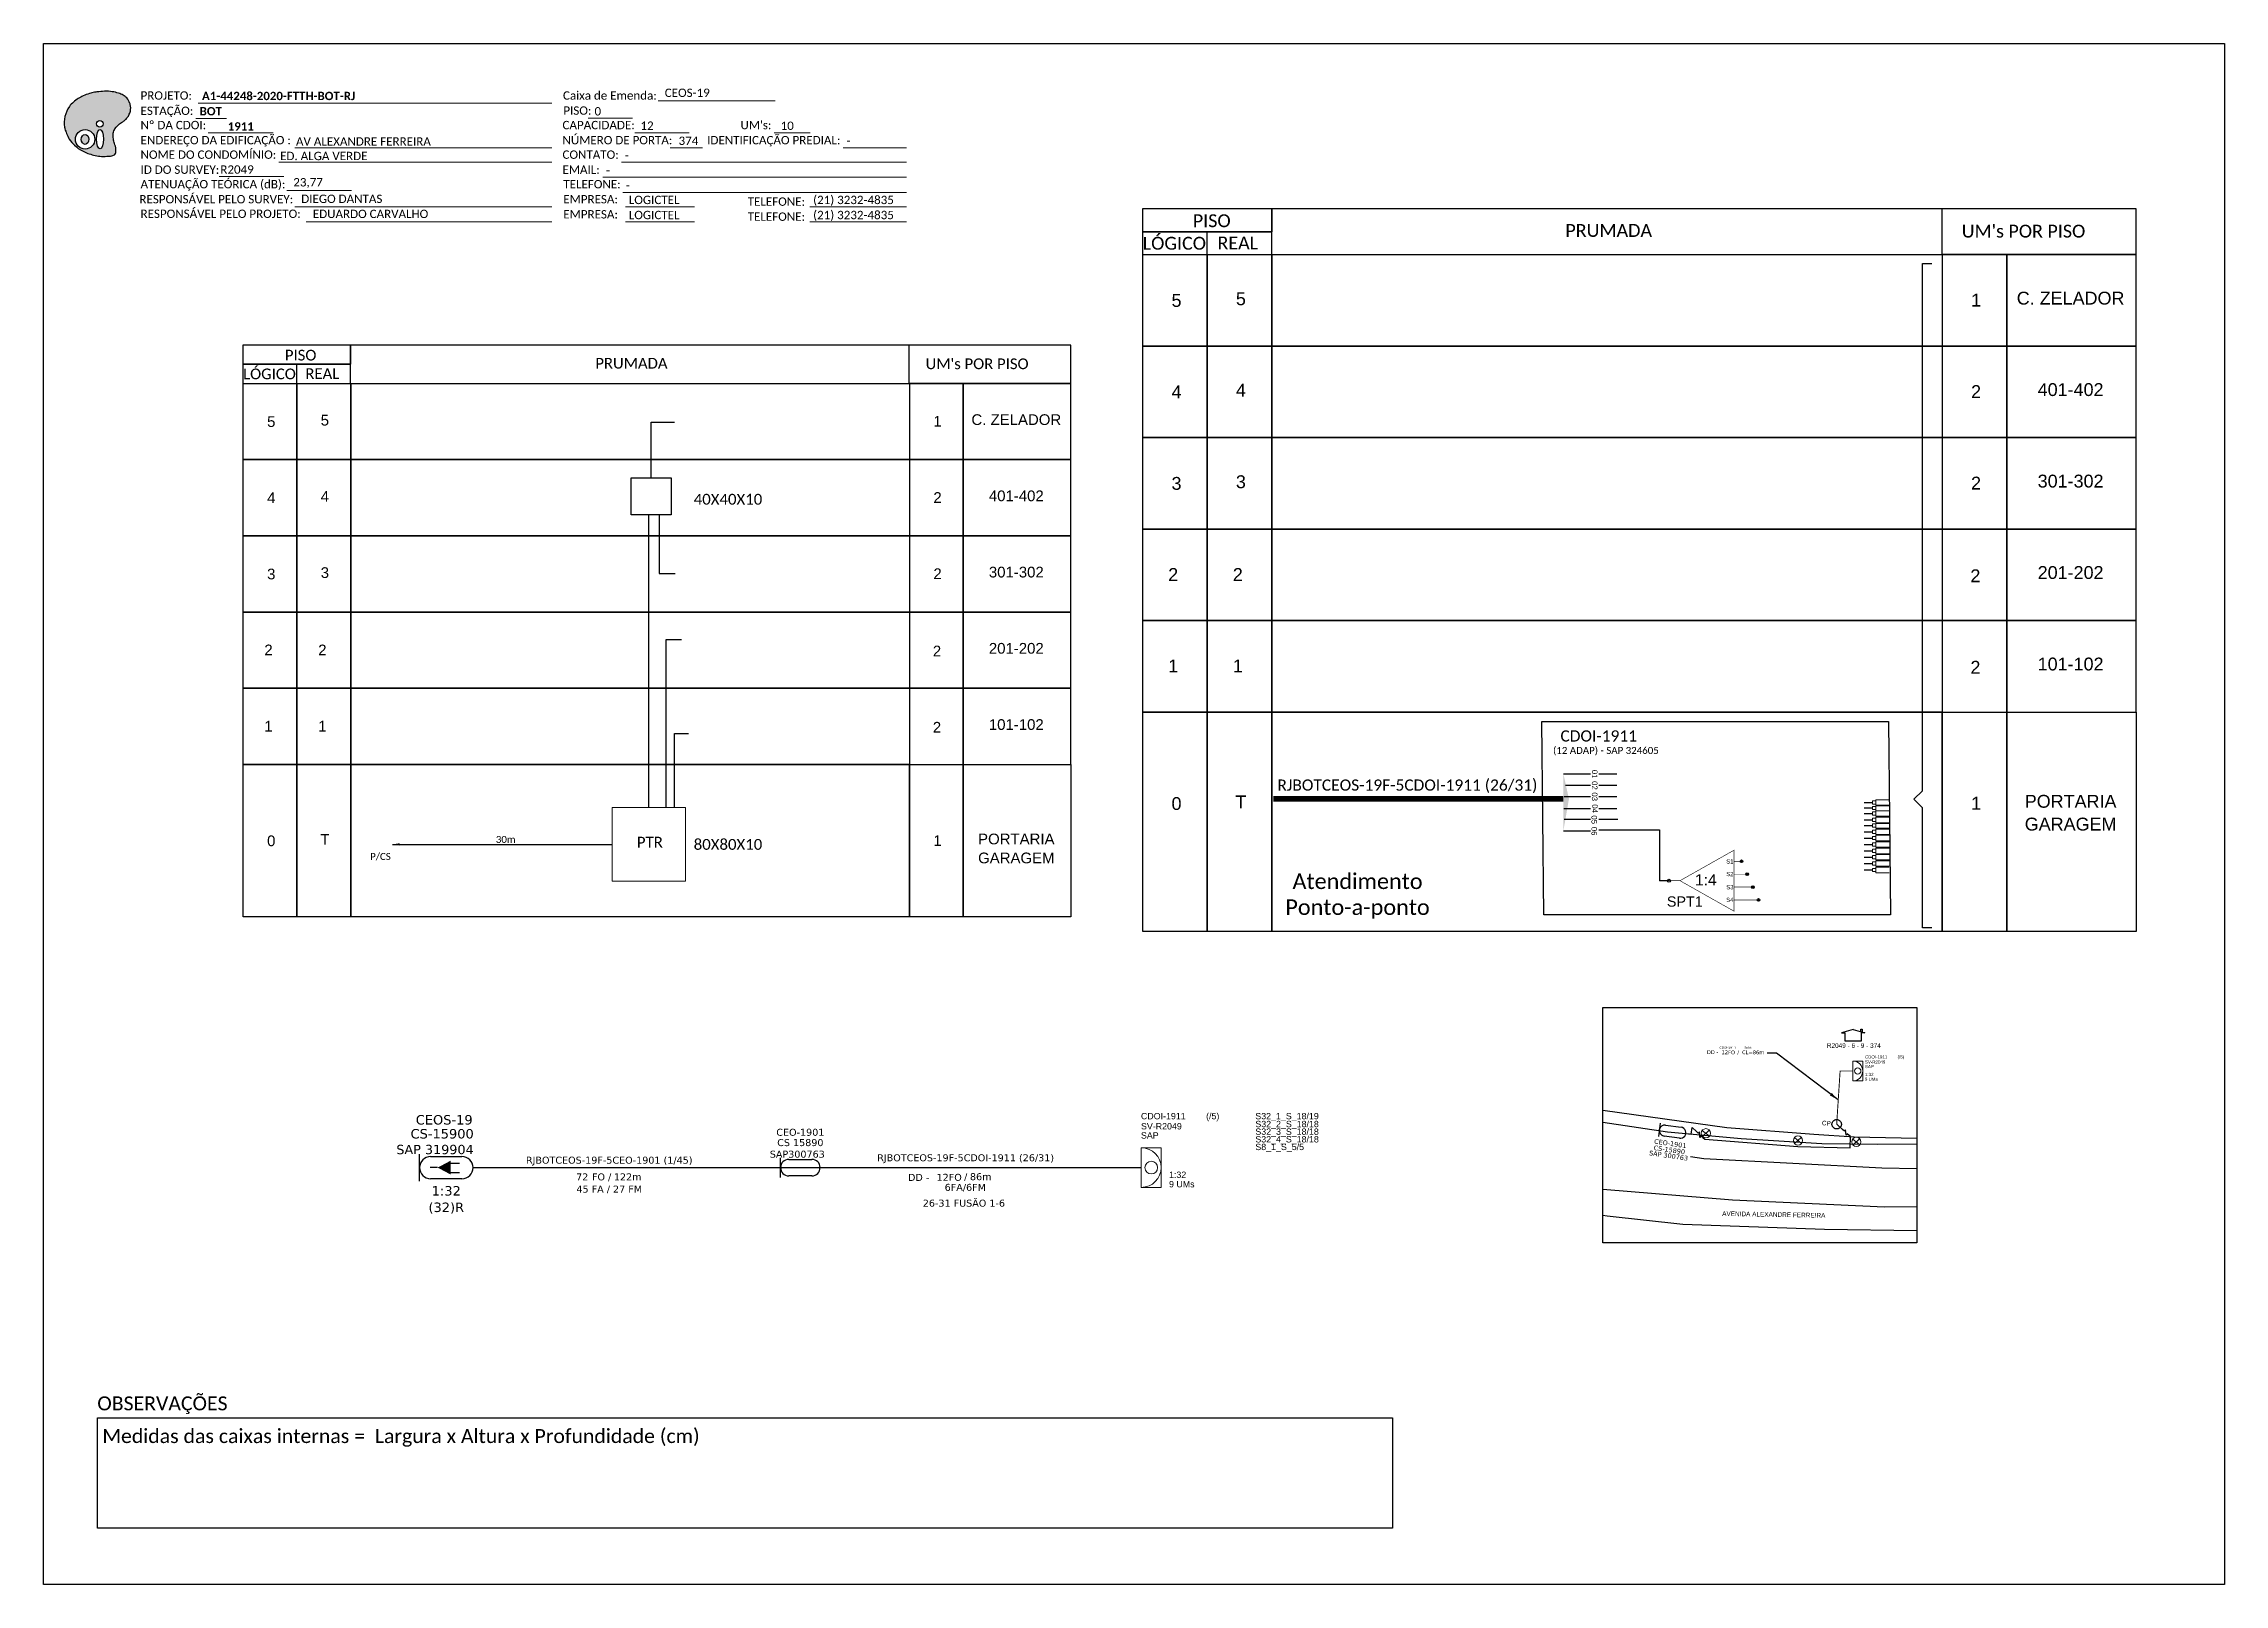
# Model space of a CAD drawing. Header units: millimetres. Extents: x 8980 to 9448, y -9966 to -9636.
import ezdxf
from ezdxf.enums import TextEntityAlignment as Align

# ---------------------------------------------------------------- set-up
doc = ezdxf.new("R2010")
doc.units = ezdxf.units.MM
doc.linetypes.add('DASHED', pattern=[0.75, 0.5, -0.25])
doc.linetypes.add('PHANTOM2', pattern=[1.25, 0.625, -0.125, 0.125, -0.125, 0.125, -0.125])
for name, color, linetype in [('10.0-Cartográfico', 252, 'Continuous'), ('10.1-Caixas Subterrâneas', 5, 'Continuous'), ('20.4-CEOS', 1, 'Continuous'), ('20.5-CEO', 1, 'Continuous'), ('20.8-Legenda', 1, 'Continuous'), ('CD a instalar', 1, 'Continuous'), ('CEO', 1, 'Continuous'), ('INTERV', 5, 'Continuous'), ('label_cabos', 7, 'Continuous'), ('Legenda', 1, 'Continuous'), ('MUB_SEGMENTO', 7, 'Continuous'), ('Subida Lateral', 5, 'Continuous'), ('surveys', 7, 'Continuous'), ('surveys legendas', 7, 'Continuous')]:
    doc.layers.add(name, color=color, linetype=linetype)
for name, color, linetype, lineweight in [('10.4-Postes', 1, 'Continuous', 0), ("20.0-LEGENDA DOS CDO'S", 1, 'Continuous', 0), ('20.1-CDO_INTERIOR', 1, 'Continuous', 0), ('40.1-ETIQUETAS', 1, 'Continuous', 20)]:
    doc.layers.add(name, color=color, linetype=linetype, lineweight=lineweight)
doc.layers.add('20.7-EXTRA', color=50, linetype='Continuous', plot=False)
doc.layers.add('EXTRA', color=50, linetype='Continuous', plot=False)
doc.styles.add('ARIAL', font='arial.ttf')
doc.styles.add('siredit', font='verdana.ttf')
doc.styles.add('WMF-Calibri0', font='calibri.ttf')
doc.styles.add('WMF-Calibri1', font='calibrib.ttf')
doc.linetypes.add('FENCELINE1', pattern='A,0.25,-0.1,[133,ltypeshp.shx,S=0.1,R=0,X=-0.1,Y=0],-0.1,1', length=1.45)
doc.linetypes.add('RESERVA', pattern='A,0.5,-0.15,["RESERVA",Standard,S=0.18,R=0,X=0,Y=-0.1],-1.3', length=1.95)
doc.dimstyles.new('CC', dxfattribs={"dimtxt": 1, "dimasz": 2, "dimexe": 0.18, "dimexo": 0.0625, "dimgap": 0.09, "dimtad": 0, "dimdec": 0, "dimrnd": 1, "dimzin": 0, "dimdsep": 46, "dimtxsty": 'siredit', "dimblk": 'NONE', "dimcen": 0, "dimse1": 1, "dimse2": 1, "dimsd1": 1, "dimsd2": 1, "dimclrt": 7, "dimadec": 0, "dimazin": 0, "dimtfac": 1, "dimtdec": 0, "dimtofl": 0, "dimtmove": 0, "dimatfit": 3, "dimfxl": 1, "dimtolj": 1, "dimtzin": 0, "dimarcsym": 0})
doc.dimstyles.get("Standard").update_dxf_attribs({"dimtxt": 0.18, "dimasz": 0.18, "dimexe": 0.18, "dimexo": 0.0625, "dimgap": 0.09, "dimtad": 0, "dimtih": 1, "dimtoh": 1, "dimdec": 4, "dimzin": 0, "dimdsep": 46, "dimtxsty": 'Standard', "dimcen": 0.09, "dimadec": 0, "dimazin": 0, "dimtfac": 1, "dimtdec": 4, "dimtofl": 0, "dimtmove": 0, "dimatfit": 3, "dimfxl": 1, "dimtolj": 1, "dimtzin": 0, "dimarcsym": 0})

msp = doc.modelspace()

# ---------------------------------------------------------------- texts
at = {"style": 'ARIAL'}
for s, height, p in [('5', 2.76, (9236.75, -9690.35)), ('C. ZELADOR', 2.76, (9415.01, -9690.22)), ('5', 2.76, (9222.92, -9690.71)), ('1', 2.76, (9394.7, -9690.64)), ('4', 2.76, (9222.92, -9710.36)), ('4', 2.76, (9236.75, -9710)), ('2', 2.76, (9394.7, -9710.29)), ('401-402', 2.76, (9415.01, -9709.86)), ('5', 2.3, (9028.43, -9716.73)), ('5', 2.3, (9039.95, -9716.43)), ('1', 2.3, (9171.58, -9716.67)), ('C. ZELADOR', 2.3, (9188.5, -9716.31)), ('3', 2.76, (9222.92, -9730)), ('3', 2.76, (9236.75, -9729.65)), ('2', 2.76, (9394.7, -9729.94)), ('301-302', 2.76, (9415.01, -9729.51)), ('4', 2.3, (9028.43, -9733.1)), ('4', 2.3, (9039.95, -9732.8)), ('2', 2.3, (9171.58, -9733.04)), ('401-402', 2.3, (9188.5, -9732.68)), ('3', 2.3, (9028.43, -9749.47)), ('3', 2.3, (9039.95, -9749.17)), ('2', 2.3, (9171.58, -9749.41)), ('301-302', 2.3, (9188.5, -9749.06)), ('2', 2.76, (9222.21, -9749.58)), ('2', 2.76, (9236.09, -9749.58)), ('2', 2.76, (9394.56, -9749.85)), ('201-202', 2.76, (9415.01, -9749.15)), ('2', 2.3, (9027.84, -9765.78)), ('2', 2.3, (9039.41, -9765.78)), ('2', 2.3, (9171.46, -9766.01)), ('201-202', 2.3, (9188.5, -9765.43)), ('1', 2.76, (9222.21, -9769.22)), ('1', 2.76, (9236.09, -9769.22)), ('2', 2.76, (9394.56, -9769.5)), ('101-102', 2.76, (9415.01, -9768.8)), ('1', 2.3, (9027.84, -9782.15)), ('1', 2.3, (9039.41, -9782.15)), ('2', 2.3, (9171.46, -9782.38)), ('101-102', 2.3, (9188.5, -9781.8)), ('0', 2.76, (9222.92, -9798.77)), ('T', 2.76, (9236.75, -9798.41)), ('1', 2.76, (9394.7, -9798.7)), ('PORTARIA', 2.76, (9415.01, -9798.29)), ('0', 2.3, (9028.43, -9806.77)), ('T', 2.3, (9039.95, -9806.47)), ('1', 2.3, (9171.58, -9806.72)), ('PORTARIA', 2.3, (9188.5, -9806.38)), ('GARAGEM', 2.76, (9415.01, -9803.18)), ('GARAGEM', 2.3, (9188.5, -9810.45)), ('SPT1', 2.208, (9332.13, -9819.81))]:
    msp.add_text(s, height=height, dxfattribs=at).set_placement(p, align=Align.MIDDLE_CENTER)
at = {"style": 'WMF-Calibri0'}
for s, height, p in [('40X40X10', 2.317, (9119.19, -9734.57)), ('PTR', 2.317, (9106.97, -9808.22)), ('80X80X10', 2.317, (9119.19, -9808.7)), ('OBSERVAÇÕES', 3, (8991.06, -9929.1))]:
    msp.add_text(s, height=height, dxfattribs=at).set_placement(p)
at = {"color": 1, "style": 'WMF-Calibri0'}
msp.add_text('(12 ADAP) - SAP 324605', height=1.5, dxfattribs=at).set_placement((9315.17, -9788.11), align=Align.CENTER)
for s, p in [('CDOI-1911', (9305.41, -9785.45)), ('RJBOTCEOS-19F-5CDOI-1911 (26/31)', (9244.59, -9796))]:
    msp.add_text(s, height=2.4, dxfattribs=at).set_placement(p)
at = {"style": 'ARIAL'}
for s, p in [('01', (9312.76, -9792.46)), ('02', (9312.76, -9794.88)), ('03', (9312.76, -9797.3)), ('05', (9312.67, -9802.24)), ('04', (9312.82, -9799.85)), ('06', (9312.67, -9804.7))]:
    msp.add_text(s, height=1.2, rotation=270, dxfattribs=at).set_placement(p, align=Align.MIDDLE_CENTER)
at = {"color": 0, "lineweight": 0, "style": 'WMF-Calibri0'}
for s, p in [('30m', (9076.68, -9807.22)), ('P/CS', (9049.68, -9810.88))]:
    msp.add_text(s, height=1.5, dxfattribs=at).set_placement(p)
at = {"style": 'WMF-Calibri0'}
for s, insert, char_height, width, attachment_point in [('\\pi0.31929;Atendimento \\PPonto-a-ponto', (9261.65, -9818.66), 3.3365, 25.6725, 5), ('Medidas das caixas internas =  Largura x Altura x Profundidade (cm)', (8992.15, -9933.12), 3, 277.1819, 1)]:
    msp.add_mtext(s, dxfattribs=dict(at, insert=insert, char_height=char_height, width=width, attachment_point=attachment_point))
at = {"layer": '10.1-Caixas Subterrâneas'}
msp.add_text('CP', height=1, rotation=356.3089, dxfattribs=at).set_placement((9362.54, -9867.42), align=Align.MIDDLE_CENTER)
at = {"layer": 'INTERV', "color": 1, "ltscale": 50, "style": 'siredit'}
for s, p in [('CEO-1901', (9142.1, -9869.37)), ('CS 15890', (9142.1, -9871.59)), ('SAP300763  ', (9142.1, -9874.08)), ('45 FA / 27 FM', (9101.04, -9881.58))]:
    msp.add_text(s, height=1.5, dxfattribs=at).set_placement(p, align=Align.MIDDLE_CENTER)
for s, p in [('72', (9096.54, -9878.96)), ('FO /', (9101.48, -9878.96))]:
    msp.add_text(s, height=1.5, dxfattribs=at).set_placement(p, align=Align.MIDDLE_RIGHT)
msp.add_text('122m', height=1.5, dxfattribs=at).set_placement((9102.04, -9878.96), align=Align.MIDDLE_LEFT)
at = {"layer": 'INTERV', "color": 1, "ltscale": 50, "insert": (9101.04, -9875.57), "char_height": 1.5, "attachment_point": 5, "style": 'siredit'}
msp.add_mtext('\\A1;RJBOTCEOS-19F-5CEO-1901 (1/45)', dxfattribs=at)
at = {"layer": 'MUB_SEGMENTO', "color": 255}
msp.add_text('AVENIDA ALEXANDRE FERREIRA', height=1, rotation=358.9666, dxfattribs=at).set_placement((9340.14, -9887.33))
at = {"layer": 'surveys legendas', "color": 0}
msp.add_text('R2049 - 6 - 9 - 374', height=1, dxfattribs=at).set_placement((9362.64, -9851.25))

# ---------------------------------------------------------------- blocks, each defined once
blk = doc.blocks.new('A$C4360606C')
at = {"color": 0}
for points in [[(0, 4.11), (23.15, 4.11), (23.15, 8.22), (0, 8.22)], [(0, 0), (23.15, 0), (23.15, 4.11), (0, 4.11)]]:
    blk.add_lwpolyline(points, close=True, dxfattribs=at)
for points in [[(23.15, 0), (177.9, 0), (177.9, 8.22), (23.15, 8.22), (23.15, 8.22), (23.15, 4.11)], [(143.15, 0), (143.15, 8.22)], [(11.57, 0), (11.57, 4.11)]]:
    blk.add_lwpolyline(points)
at = {"color": 0, "style": 'WMF-Calibri0'}
for s, p in [('     PISO', (4.96, 4.92)), ('PRUMADA', (75.71, 3.18)), ("UM's POR PISO", (146.67, 3.06)), ('  LÓGICO', (-1.58, 0.89)), ('    REAL', (10.18, 0.95))]:
    blk.add_text(s, height=2.3, dxfattribs=at).set_placement(p)
blk = doc.blocks.new('CDO_INTERIOR_TROCA')
at = {"layer": '20.1-CDO_INTERIOR', "color": 0, "lineweight": 18}
blk.add_lwpolyline([(4.25, -4.25), (4.25, 4.25), (0, 4.25), (0, -4.25)], close=True, dxfattribs=at)
blk.add_circle((2.13, 0), 1.36, dxfattribs=at)
blk.add_arc((0, 0), 4.25, 270, 90, dxfattribs=at)
at = {"layer": "20.0-LEGENDA DOS CDO'S", "color": 0, "style": 'ARIAL'}
for tag, p in [('CDO_N', (-0.08, 10.38)), ('SURVEY', (-0.08, 8.2)), ('SPLITER_1', (24.48, 10.38)), ('SPLITER_2', (24.5, 8.68)), ('SAP_ANTIGO', (-0.08, 6.23)), ('/_SAP_NOVO', (12.37, 6.23)), ('SPLITER_3', (24.5, 7.04)), ('SPLITER_4', (24.5, 5.4)), ('SPLITER_5', (24.5, 3.75)), ('1:XX', (5.94, -2.22)), ('UMS', (5.94, -4.24))]:
    blk.add_attdef(tag, p, '', height=1.36, dxfattribs=at)
blk.add_attdef('FIBRAS_UTILIZADAS', text='', height=1.36, dxfattribs=at).set_placement((15.34, 10.38), align=Align.CENTER)
blk = doc.blocks.new('ETIQUETA_RS5F')
at = {"layer": '40.1-ETIQUETAS', "color": 0, "style": 'siredit'}
blk.add_text('/', height=1.5, dxfattribs=at).set_placement((1.55, -1.95), align=Align.MIDDLE_RIGHT)
for tag, p in [('ETIQUETA_R_PRIMARIA', (1.18, 4.1)), ('ETIQUETA_R_SECUNDARIA', (1.18, 2.1)), ('F_ATIVAS/F_MORTAS', (1.11, -4.24))]:
    blk.add_attdef(tag, text='', height=1.5, dxfattribs=at).set_placement(p, align=Align.MIDDLE_CENTER)
for tag, p in [('TIPO_CABO', (-6.62, -2.12)), ('CAP_CABO', (0.37, -2.09))]:
    blk.add_attdef(tag, text='', height=1.5, dxfattribs=at).set_placement(p, align=Align.MIDDLE_RIGHT)
blk.add_attdef('METROS', text='', height=1.5, dxfattribs=at).set_placement((2.11, -1.95), align=Align.MIDDLE_LEFT)
for tag, p in [('FUSÃO_1', (0.82, -8.39)), ('FUSÃO_2', (0.82, -10.6)), ('FUSÃO_3', (0.82, -12.93)), ('FUSÃO_4', (0.82, -15.14)), ('FUSÃO_5', (0.82, -17.16))]:
    blk.add_attdef(tag, text='', height=1.5, dxfattribs=at).set_placement(p, align=Align.CENTER)
blk = doc.blocks.new('CEOS_UN_SC')
at = {"layer": '20.4-CEOS', "color": 0}
for p, q in [((-9.11, 2.39), (-2.39, 2.39)), ((-2.39, -2.39), (-9.11, -2.39))]:
    blk.add_line(p, q, dxfattribs=at)
for points in [[(-11.5, -2.89), (-11.5, 2.89)], [(-7.6, 0), (-9.22, 0)], [(-4.96, 0.95), (-2.92, 0.95)], [(-4.96, -1.04), (-2.92, -1.04)]]:
    blk.add_lwpolyline(points, dxfattribs=at)
blk.add_lwpolyline([(-7.6, 0, 0, 2.95, 0), (-4.83, 0, 2.95, 2.95, 0)], format="xyseb", dxfattribs=at)
for centre, start, end in [((-9.11, 0), 90, 270), ((-2.39, 0), 270, 90)]:
    blk.add_arc(centre, 2.39, start, end, dxfattribs=at)
at = {"layer": '20.4-CEOS', "color": 7, "style": 'siredit'}
for tag, height, p in [('NOME?', 2.03, (-5.75, 10.27)), ('TIPO?', 2, (-8.17, 3.89)), ('LOCAL?', 2.03, (-5.75, 7.27))]:
    blk.add_attdef(tag, text='', height=height, dxfattribs=at).set_placement(p, align=Align.MIDDLE_CENTER)
for tag, p in [('RACIO_SPLITAGEM', (-5.75, -3.97)), ('FIBRAS_RESERVA', (-5.75, -7.51))]:
    blk.add_attdef(tag, text='', height=2.03, dxfattribs=at).set_placement(p, align=Align.TOP_CENTER)
blk = doc.blocks.new('SPLT_1-4_DIV_DIR_PLANEJADO')
h = blk.add_hatch(color=3)
h.dxf.hatch_style = 1
edge = h.paths.add_edge_path()
edge.add_arc((4860.42, -611.97), 0.242, 0, 360)
h = blk.add_hatch(color=3)
h.dxf.hatch_style = 1
edge = h.paths.add_edge_path()
edge.add_arc((4861.42, -614.28), 0.242, 0, 360)
h = blk.add_hatch(color=3)
h.dxf.hatch_style = 1
edge = h.paths.add_edge_path()
edge.add_arc((4862.42, -616.58), 0.242, 0, 360)
h = blk.add_hatch(color=3)
h.dxf.hatch_style = 1
edge = h.paths.add_edge_path()
edge.add_arc((4863.42, -618.89), 0.242, 0, 360)
at = {"color": 30, "linetype": 'DASHED', "ltscale": 2.5, "const_width": 0.1}
blk.add_lwpolyline([(4859.04, -609.99), (4849.38, -615.44), (4859.04, -620.89), (4859.04, -609.99)], dxfattribs=at)
at = {"color": 30, "linetype": 'DASHED', "lineweight": 0, "ltscale": 2.5, "const_width": 0.1}
for points in [[(4860.42, -611.97), (4859.04, -611.97)], [(4849.38, -615.44), (4847.15, -615.44)], [(4859.04, -614.28), (4861.42, -614.28)], [(4859.04, -616.58), (4862.42, -616.58)], [(4859.04, -618.89), (4863.42, -618.89)]]:
    blk.add_lwpolyline(points, dxfattribs=at)
at = {"color": 3}
for centre in [(4860.42, -611.97), (4861.42, -614.28), (4862.42, -616.58), (4863.42, -618.89)]:
    blk.add_circle(centre, 0.242, dxfattribs=at)
at = {"color": 30, "style": 'ARIAL'}
for s, height, p in [('S1', 0.75, (4857.67, -612.37)), ('1:4', 2, (4852.06, -616.29)), ('S2', 0.75, (4857.67, -614.63)), ('S3', 0.75, (4857.67, -616.98)), ('S4', 0.75, (4857.67, -619.24))]:
    blk.add_text(s, height=height, dxfattribs=at).set_placement(p)
blk = doc.blocks.new('PTPT')
at = {"layer": '10.4-Postes', "color": 1, "linetype": 'PHANTOM2'}
for points in [[(-0.0000079, 0.0000104), (0.0000075, -0.000002)], [(0.000007, 0.0000109), (-0.0000074, -0.0000025)]]:
    blk.add_lwpolyline(points, dxfattribs=at)
at = {"layer": '10.4-Postes', "color": 1}
blk.add_circle((-0.0000002, 0.0000042), 0.00000987, dxfattribs=at)
blk = doc.blocks.new('SURVEY_SURVEY')
for p, q in [((0, 0.0000254), (-0.0000251, 0.000018)), ((-0.0000251, 0.000018), (-0.0000173, 0.000018)), ((-0.0000172, 0), (-0.0000172, 0.0000179)), ((0.0000172, 0), (-0.0000172, 0)), ((0, 0.0000254), (0.0000251, 0.000018)), ((0.0000169, 0.0000264), (0.0000195, 0.0000264)), ((0.0000169, 0.0000205), (0.0000169, 0.0000264)), ((0.0000251, 0.000018), (0.0000172, 0.000018)), ((0.0000172, 0.000018), (0.0000172, 0)), ((0.0000195, 0.0000264), (0.0000195, 0.0000198))]:
    blk.add_line(p, q)
blk = doc.blocks.new('CDOI_CT_DRT')
at = {"layer": '20.1-CDO_INTERIOR', "color": 0, "lineweight": 18}
blk.add_lwpolyline([(2.13, -2.13), (2.13, 2.12), (0, 2.12), (0, -2.13)], close=True, dxfattribs=at)
blk.add_circle((1.06, 0), 0.68, dxfattribs=at)
blk.add_arc((0, 0), 2.13, 269.9724, 89.9724, dxfattribs=at)
at = {"layer": "20.0-LEGENDA DOS CDO'S", "color": 0, "style": 'ARIAL'}
for tag, p in [('SAP', (2.61, 0.61)), ('CDO_N', (2.61, 2.69)), ('SURVEY', (2.61, 1.6)), ('1:XX', (2.6, -1.08)), ('UMS', (2.6, -2.09))]:
    blk.add_attdef(tag, p, '', height=0.68, rotation=359.9724, dxfattribs=at)
blk.add_attdef('FIBRAS_UTILIZADAS', text='', height=0.68, rotation=359.9724, dxfattribs=at).set_placement((10.32, 2.69), align=Align.CENTER)
blk = doc.blocks.new('MHMZ')
at = {"linetype": 'PHANTOM2'}
blk.add_circle((0, 0), 0.0000101, dxfattribs=at)
blk = doc.blocks.new('CEO_CT_DRT')
at = {"layer": 'CEO', "color": 0}
for p, q in [((-1.56, 1.26), (1.8, 1.26)), ((1.8, -1.13), (-1.56, -1.13))]:
    blk.add_line(p, q, dxfattribs=at)
blk.add_lwpolyline([(-2.75, 1.51), (-2.75, -1.38)], dxfattribs=at)
for centre, start, end in [((-1.56, 0.07), 90, 270), ((1.8, 0.07), 270, 90)]:
    blk.add_arc(centre, 1.2, start, end, dxfattribs=at)
at = {"layer": 'CEO', "color": 7, "style": 'siredit'}
for tag, p in [('CEO_Nº', (0.12, 5.61)), ('LOCAL', (0.12, 4.23)), ('SAP', (0.12, 2.97)), ('FIBRAS_RESERVA', (0.12, -1.94))]:
    blk.add_attdef(tag, text='', height=1.01, dxfattribs=at).set_placement(p, align=Align.TOP_CENTER)
blk = doc.blocks.new('_None')
blk = doc.blocks.new('LEGENDA DOS CABOS')
at = {"layer": 'EXTRA', "color": 0, "style": 'siredit'}
for tag, p in [('ID', (4.6, 0.97)), ('XX', (9.03, 0.97))]:
    blk.add_attdef(tag, text='', height=0.48, rotation=359.69, dxfattribs=at).set_placement(p, align=Align.MIDDLE_CENTER)
at = {"layer": 'Legenda', "color": 0, "style": 'siredit'}
for tag, p in [('TIPO_CABO', (1.31, 0)), ('CABO', (4.69, -0.05)), ('/', (6.81, -0.05)), ('METROS', (10.03, -0.05))]:
    blk.add_attdef(tag, text='', height=0.8, rotation=359.69, dxfattribs=at).set_placement(p, align=Align.MIDDLE_CENTER)
blk = doc.blocks.new('OI')
h = blk.add_hatch(color=40)
edge = h.paths.add_edge_path()
edge.add_spline(control_points=[(4.35, -0.67), (3.92, -0.99), (3.26, -1.5), (2.81, -2.59), (2.9, -3.5), (3.06, -4.27), (3.31, -4.85), (3.37, -5.39), (3.4, -5.88), (3.2, -6.4), (2.54, -6.61), (1.65, -6.63), (0.55, -6.67), (-0.56, -6.42), (-1.61, -6.14), (-2.77, -5.61), (-3.92, -4.77), (-4.89, -3.7), (-5.34, -2.65), (-5.6, -1.94), (-5.85, -0.96), (-5.71, 0.47), (-5.1, 2.02), (-4.14, 3.02), (-3.3, 3.61), (-2.37, 4.16), (-1.36, 4.44), (-0.56, 4.7), (0.79, 4.85), (2.24, 4.97), (3.79, 4.57), (4.67, 4.21), (5.44, 3.65), (5.76, 2.99), (6.03, 2.21), (6.01, 1.46), (5.72, 0.64), (5.31, 0.08), (4.88, -0.38), (4.51, -0.55), (4.35, -0.67)], knot_values=[0, 0, 0, 0, 1.60434, 2.417191, 3.427595, 4.282808, 4.776746, 5.304182, 5.888771, 6.258406, 6.858137, 7.79129, 8.986195, 10.124242, 11.187857, 12.242908, 13.953784, 15.414161, 16.515391, 17.349188, 17.675853, 19.552021, 21.515531, 22.568638, 23.63245, 24.621084, 25.782718, 26.745347, 27.142653, 29.870543, 31.004649, 31.921532, 32.709589, 33.801391, 34.042471, 35.192333, 35.971461, 36.628871, 37.254359, 37.836911, 37.836911, 37.836911, 37.836911], degree=3, periodic=0)
h.paths.add_polyline_path([(1.13, -0.87, -1), (-0.04, -0.87, -1)], flags=16)
edge = h.paths.add_edge_path(flags=16)
edge.add_ellipse((0.56, -3.59), major_axis=(-0.02, 1.71), ratio=0.361305, start_angle=0, end_angle=360)
h.paths.add_polyline_path([(-0.36, -3.62, -1), (-3.8, -3.62, -1)], flags=16)
edge = h.paths.add_edge_path(flags=0)
edge.add_ellipse((-2.08, -3.62), major_axis=(0, 0.885), ratio=0.758294, start_angle=0, end_angle=360)
at = {"color": 40}
for centre, radius in [((-2.08, -3.62), 1.72), ((0.54, -0.87), 0.587)]:
    blk.add_circle(centre, radius, dxfattribs=at)
blk.add_ellipse((-2.08, -3.62), major_axis=(0, 0.885), ratio=0.758294, start_param=-3.141592653589792, end_param=3.141592653589792, dxfattribs=at)
blk.add_ellipse((0.56, -3.59), major_axis=(-0.02, 1.71), ratio=0.361305, dxfattribs=at)
at = {"color": 40, "start_tangent": (-0.800898, -0.598801), "end_tangent": (-0.800898, -0.598801)}
blk.add_spline([(4.35, -0.67), (3.2, -1.78), (2.9, -2.54), (2.92, -3.55), (3.12, -4.38), (3.28, -4.85), (3.37, -5.37), (3.35, -5.95), (3.2, -6.29), (2.66, -6.55), (1.73, -6.63), (0.54, -6.62), (-0.58, -6.41), (-1.6, -6.11), (-2.56, -5.67), (-3.95, -4.67), (-4.89, -3.56), (-5.37, -2.56), (-5.64, -1.78), (-5.72, -1.46), (-5.63, 0.42), (-4.84, 2.22), (-4.13, 2.99), (-3.27, 3.62), (-2.4, 4.09), (-1.3, 4.47), (-0.37, 4.72), (0.02, 4.77), (2.75, 4.8), (3.85, 4.53), (4.69, 4.16), (5.31, 3.68), (5.85, 2.73), (5.93, 2.5), (5.94, 1.35), (5.67, 0.62), (5.29, 0.08), (4.84, -0.36), (4.35, -0.67)], degree=3, dxfattribs=at)
blk = doc.blocks.new('CARIMBO')
at = {"color": 7, "lineweight": 0}
for points in [[(35.66, -16.79), (111.64, -16.79)], [(134.48, -16.3), (159.61, -16.3)], [(35.15, -20.06), (41.7, -20.06)], [(37.81, -23.14), (51.75, -23.14)], [(119.43, -20.02), (128.92, -20.02)], [(129.48, -23.14), (141.1, -23.14)], [(159.42, -23.14), (167.09, -23.14)], [(56.38, -26.37), (111.64, -26.37)], [(137.07, -26.37), (144.01, -26.37)], [(174.24, -26.37), (187.8, -26.37)], [(40.13, -32.55), (54.07, -32.55)], [(52.97, -29.48), (111.64, -29.48)], [(122.56, -32.72), (187.83, -32.72)], [(126.6, -29.48), (187.83, -29.48)], [(54.67, -35.52), (68.61, -35.52)], [(126.84, -35.96), (187.83, -35.96)], [(56.38, -39.07), (111.64, -39.07)], [(127.45, -39.07), (142.25, -39.07)], [(167.06, -39.07), (187.83, -39.07)], [(58.87, -42.31), (111.64, -42.31)], [(127.45, -42.31), (142.25, -42.31)], [(167.06, -42.31), (187.83, -42.31)]]:
    blk.add_lwpolyline(points, dxfattribs=at)
at = {"color": 7, "xscale": 1.213923925163967, "yscale": 1.213923925163967, "zscale": 1.213923925163967, "rotation": 0.1532896023949059}
blk.add_blockref('OI', (13.86, -20.16), dxfattribs=at)
at = {"color": 7, "lineweight": 0, "style": 'WMF-Calibri0'}
for s, height, p in [('PROJETO:', 1.793, (23.26, -16.04)), ('ESTAÇÃO:', 1.793, (23.26, -19.32)), ('Caixa de Emenda:', 1.7927, (114.02, -16.04)), ('PISO:', 1.793, (114.09, -19.28)), ('ENDEREÇO DA EDIFICAÇÃO :', 1.7927, (23.26, -25.63)), ('Nº DA CDOI:', 1.7927, (23.26, -22.39)), ('CAPACIDADE:', 1.7927, (113.91, -22.39)), ('NÚMERO DE PORTA:', 1.7927, (113.91, -25.63)), ('IDENTIFICAÇÃO PREDIAL:', 1.7927, (144.99, -25.63)), ("UM's:", 1.793, (152.15, -22.39)), ('NOME DO CONDOMÍNIO:', 1.7927, (23.26, -28.74)), ('CONTATO:', 1.793, (113.91, -28.74)), ('ATENUAÇÃO TEÓRICA (dB):', 1.7927, (23.26, -35.09)), ('ID DO SURVEY:', 1.7927, (23.26, -31.97)), ('EMAIL:', 1.793, (113.91, -31.97)), ('RESPONSÁVEL PELO SURVEY:', 1.7927, (23.02, -38.32)), ('TELEFONE:', 1.793, (114.09, -35.09)), ('EMPRESA:', 1.793, (114.09, -38.32)), ('TELEFONE:', 1.793, (153.7, -38.83)), ('RESPONSÁVEL PELO PROJETO:', 1.7927, (23.26, -41.44)), ('EMPRESA:', 1.793, (114.09, -41.56)), ('TELEFONE:', 1.793, (153.7, -42.06))]:
    blk.add_text(s, height=height, dxfattribs=at).set_placement(p)
at = {"color": 7, "lineweight": 0, "flags": 8}
for tag, p, style in [('CEOS-XX', (135.87, -15.46), 'WMF-Calibri0'), ('EST', (35.94, -19.41), 'WMF-Calibri1'), ('PROJ', (36.46, -16.13), 'WMF-Calibri1'), ('PISO_PTR', (120.78, -19.42), 'WMF-Calibri0'), ('CAPAC.', (130.66, -22.52), 'WMF-Calibri0'), ("UC'S", (160.78, -22.54), 'WMF-Calibri0'), ('NOME_DO_COND.', (53.23, -29.02), 'WMF-Calibri0'), ('LOGRADOURO', (56.65, -25.91), 'WMF-Calibri0'), ('NOME_DO_CONTATO', (127.3, -28.89), 'WMF-Calibri0'), ('N°', (138.85, -25.77), 'WMF-Calibri0'), ('N°PREDIO', (174.94, -25.77), 'WMF-Calibri0'), ('_ID_', (40.39, -31.94), 'WMF-Calibri0'), ('EMAIL', (123.26, -32.12), 'WMF-Calibri0'), ('O_POTEN', (56.06, -34.68), 'WMF-Calibri0'), ('RES_SURVEY', (57.78, -38.23), 'WMF-Calibri0'), ('TELEFONE', (127.55, -35.36), 'WMF-Calibri0'), ('EMP_RESP_SURVEY', (128.16, -38.47), 'WMF-Calibri0'), ('CONT_RESP_SURVEY', (167.76, -38.47), 'WMF-Calibri0'), ('RES_PROJ', (60.27, -41.47), 'WMF-Calibri0'), ('EMP_RESP_PROJ', (128.16, -41.71), 'WMF-Calibri0'), ('CONT_RESP_PROJ', (167.76, -41.71), 'WMF-Calibri0')]:
    blk.add_attdef(tag, p, '', height=1.79, dxfattribs=dict(at, style=style))
at = {"color": 7, "lineweight": 0, "style": 'WMF-Calibri1', "flags": 8}
blk.add_attdef("N° CDO'S", text='', height=1.79, dxfattribs=at).set_placement((44.78, -22.68), align=Align.CENTER)

# ---------------------------------------------------------------- hatches: boundary and pattern name
h = msp.add_hatch(color=5)
h.dxf.hatch_style = 1
h.paths.add_polyline_path([(9307.23, -9797.78), (9306.05, -9792.42), (9306.06, -9795.23)])
h.paths.add_polyline_path([(9307.23, -9797.78), (9306.06, -9795.23), (9306.04, -9804.61)])

# ---------------------------------------------------------------- linework, layer by layer
at = {"color": 3}
for p, q in [((9306.06, -9792.42), (9311.83, -9792.42)), ((9306.46, -9794.83), (9311.83, -9794.83)), ((9313.67, -9792.42), (9317.54, -9792.42)), ((9313.67, -9794.83), (9317.54, -9794.83)), ((9306.15, -9799.8), (9311.83, -9799.8)), ((9306.18, -9797.25), (9311.83, -9797.25)), ((9313.67, -9797.25), (9317.54, -9797.25)), ((9313.67, -9799.8), (9317.54, -9799.8)), ((9370.68, -9798.53), (9372.46, -9798.53)), ((9370.68, -9799.72), (9372.46, -9799.72)), ((9370.68, -9800.9), (9372.46, -9800.9)), ((9306.04, -9804.61), (9311.85, -9804.61)), ((9306.2, -9802.15), (9311.85, -9802.15)), ((9313.67, -9802.15), (9317.72, -9802.15)), ((9370.68, -9802.29), (9372.46, -9802.29)), ((9370.68, -9803.47), (9372.46, -9803.47)), ((9370.68, -9804.85), (9372.46, -9804.85)), ((9370.68, -9806.18), (9372.46, -9806.18)), ((9370.68, -9807.56), (9372.46, -9807.56)), ((9370.68, -9808.95), (9372.46, -9808.95)), ((9370.68, -9810.27), (9372.46, -9810.27)), ((9370.68, -9811.66), (9372.46, -9811.66)), ((9370.68, -9813.04), (9372.46, -9813.04))]:
    msp.add_line(p, q, dxfattribs=at)
at = {"color": 8, "ltscale": 100}
msp.add_line((9328.44, -9815.35), (9326.67, -9815.35), dxfattribs=at)
for points in [[(8979.52, -9635.55), (9448.05, -9635.55), (9448.05, -9966.47), (8979.52, -9966.47)], [(9215.65, -9680.88), (9229.54, -9680.88), (9229.54, -9700.52), (9215.65, -9700.52)], [(9229.54, -9680.88), (9243.43, -9680.88), (9243.43, -9700.52), (9229.54, -9700.52)], [(9243.43, -9680.88), (9387.43, -9680.88), (9387.43, -9700.52), (9243.43, -9700.52)], [(9401.32, -9680.88), (9387.43, -9680.88), (9387.43, -9700.52), (9401.32, -9700.52)], [(9429.09, -9680.88), (9401.32, -9680.88), (9401.32, -9700.52), (9429.09, -9700.52)], [(9215.65, -9700.52), (9229.54, -9700.52), (9229.54, -9720.17), (9215.65, -9720.17)], [(9229.54, -9700.52), (9243.43, -9700.52), (9243.43, -9720.17), (9229.54, -9720.17)], [(9243.43, -9700.52), (9387.43, -9700.52), (9387.43, -9720.17), (9243.43, -9720.17)], [(9401.32, -9700.52), (9387.43, -9700.52), (9387.43, -9720.17), (9401.32, -9720.17)], [(9429.09, -9700.52), (9401.32, -9700.52), (9401.32, -9720.17), (9429.09, -9720.17)], [(9022.38, -9708.53), (9033.95, -9708.53), (9033.95, -9724.9), (9022.38, -9724.9)], [(9033.95, -9708.53), (9045.52, -9708.53), (9045.52, -9724.9), (9033.95, -9724.9)], [(9045.52, -9708.53), (9165.52, -9708.53), (9165.52, -9724.9), (9045.52, -9724.9)], [(9177.09, -9708.53), (9165.52, -9708.53), (9165.52, -9724.9), (9177.09, -9724.9)], [(9200.24, -9708.53), (9177.09, -9708.53), (9177.09, -9724.9), (9200.24, -9724.9)], [(9215.65, -9720.17), (9229.54, -9720.17), (9229.54, -9739.81), (9215.65, -9739.81)], [(9229.54, -9720.17), (9243.43, -9720.17), (9243.43, -9739.81), (9229.54, -9739.81)], [(9243.43, -9720.17), (9387.43, -9720.17), (9387.43, -9739.81), (9243.43, -9739.81)], [(9401.32, -9720.17), (9387.43, -9720.17), (9387.43, -9739.81), (9401.32, -9739.81)], [(9429.09, -9720.17), (9401.32, -9720.17), (9401.32, -9739.81), (9429.09, -9739.81)], [(9022.38, -9724.9), (9033.95, -9724.9), (9033.95, -9741.27), (9022.38, -9741.27)], [(9033.95, -9724.9), (9045.52, -9724.9), (9045.52, -9741.27), (9033.95, -9741.27)], [(9045.52, -9724.9), (9165.52, -9724.9), (9165.52, -9741.27), (9045.52, -9741.27)], [(9177.09, -9724.9), (9165.52, -9724.9), (9165.52, -9741.27), (9177.09, -9741.27)], [(9200.24, -9724.9), (9177.09, -9724.9), (9177.09, -9741.27), (9200.24, -9741.27)], [(9215.65, -9739.81), (9229.54, -9739.81), (9229.54, -9759.46), (9215.65, -9759.46)], [(9229.54, -9739.81), (9243.43, -9739.81), (9243.43, -9759.46), (9229.54, -9759.46)], [(9243.43, -9739.81), (9387.43, -9739.81), (9387.43, -9759.46), (9243.43, -9759.46)], [(9401.32, -9739.81), (9387.43, -9739.81), (9387.43, -9759.46), (9401.32, -9759.46)], [(9429.09, -9739.81), (9401.32, -9739.81), (9401.32, -9759.46), (9429.09, -9759.46)], [(9022.38, -9741.27), (9033.95, -9741.27), (9033.95, -9757.65), (9022.38, -9757.65)], [(9033.95, -9741.27), (9045.52, -9741.27), (9045.52, -9757.65), (9033.95, -9757.65)], [(9045.52, -9741.27), (9165.52, -9741.27), (9165.52, -9757.65), (9045.52, -9757.65)], [(9177.09, -9741.27), (9165.52, -9741.27), (9165.52, -9757.65), (9177.09, -9757.65)], [(9200.24, -9741.27), (9177.09, -9741.27), (9177.09, -9757.65), (9200.24, -9757.65)], [(9022.38, -9757.65), (9033.95, -9757.65), (9033.95, -9774.02), (9022.38, -9774.02)], [(9033.95, -9757.65), (9045.52, -9757.65), (9045.52, -9774.02), (9033.95, -9774.02)], [(9045.52, -9757.65), (9165.52, -9757.65), (9165.52, -9774.02), (9045.52, -9774.02)], [(9177.09, -9757.65), (9165.52, -9757.65), (9165.52, -9774.02), (9177.09, -9774.02)], [(9200.24, -9757.65), (9177.09, -9757.65), (9177.09, -9774.02), (9200.24, -9774.02)], [(9215.65, -9759.46), (9229.54, -9759.46), (9229.54, -9779.11), (9215.65, -9779.11)], [(9229.54, -9759.46), (9243.43, -9759.46), (9243.43, -9779.11), (9229.54, -9779.11)], [(9243.43, -9759.46), (9387.43, -9759.46), (9387.43, -9779.11), (9243.43, -9779.11)], [(9401.32, -9759.46), (9387.43, -9759.46), (9387.43, -9779.11), (9401.32, -9779.11)], [(9429.09, -9759.46), (9401.32, -9759.46), (9401.32, -9779.11), (9429.09, -9779.11)], [(9022.38, -9774.02), (9033.95, -9774.02), (9033.95, -9790.39), (9022.38, -9790.39)], [(9033.95, -9774.02), (9045.52, -9774.02), (9045.52, -9790.39), (9033.95, -9790.39)], [(9045.52, -9774.02), (9165.52, -9774.02), (9165.52, -9790.39), (9045.52, -9790.39)], [(9177.09, -9774.02), (9165.52, -9774.02), (9165.52, -9790.39), (9177.09, -9790.39)], [(9200.24, -9774.02), (9177.09, -9774.02), (9177.09, -9790.39), (9200.24, -9790.39)], [(9215.65, -9779.11), (9229.54, -9779.11), (9229.54, -9826.26), (9215.65, -9826.26)], [(9229.54, -9779.11), (9243.43, -9779.11), (9243.43, -9826.26), (9229.54, -9826.26)], [(9243.43, -9779.11), (9387.43, -9779.11), (9387.43, -9826.26), (9243.43, -9826.26)], [(9387.43, -9779.11), (9401.32, -9779.11), (9401.32, -9826.26), (9387.43, -9826.26)], [(9401.32, -9779.11), (9429.09, -9779.11), (9429.09, -9826.26), (9401.32, -9826.26)], [(9022.38, -9790.39), (9033.95, -9790.39), (9033.95, -9823.13), (9022.38, -9823.13)], [(9033.95, -9790.39), (9045.52, -9790.39), (9045.52, -9823.13), (9033.95, -9823.13)], [(9045.52, -9790.39), (9165.52, -9790.39), (9165.52, -9823.13), (9045.52, -9823.13)], [(9165.52, -9790.39), (9177.09, -9790.39), (9177.09, -9823.13), (9165.52, -9823.13)], [(9177.09, -9790.39), (9200.24, -9790.39), (9200.24, -9823.13), (9177.09, -9823.13)]]:
    msp.add_lwpolyline(points, close=True)
at = {"color": 3}
msp.add_lwpolyline([(9385.17, -9825.47), (9383.19, -9825.47), (9383.18, -9799.66), (9381.3, -9797.85), (9383.18, -9796.04), (9383.18, -9682.75), (9385.16, -9682.75)], dxfattribs=at)
at = {"color": 1}
for points in [[(9110.03, -9728.81), (9110.03, -9716.85), (9115.09, -9716.85)], [(9109.56, -9799.63), (9109.56, -9736.73)], [(9111.78, -9736.73), (9111.78, -9749.35), (9115.2, -9749.35)], [(9113.3, -9799.63), (9113.3, -9763.52), (9116.57, -9763.52)], [(9115.09, -9799.63), (9115.09, -9783.74), (9118.1, -9783.74)]]:
    msp.add_lwpolyline(points, dxfattribs=at)
msp.add_lwpolyline([(9301.37, -9781.16), (9375.85, -9781.16), (9376.3, -9822.65), (9301.81, -9822.65)], close=True, dxfattribs=at)
at = {"color": 0, "lineweight": 0}
msp.add_lwpolyline([(9101.66, -9799.63), (9117.46, -9799.63), (9117.46, -9815.44), (9101.66, -9815.44)], close=True, dxfattribs=at)
at = {"color": 1, "const_width": 1.2}
msp.add_lwpolyline([(9306.05, -9797.73), (9250.61, -9797.73), (9250.61, -9797.73), (9243.7, -9797.73), (9243.7, -9797.73), (9243.7, -9797.73)], dxfattribs=at)
at = {"color": 3, "lineweight": 0}
for points in [[(9372.46, -9798.19), (9373.15, -9798.19), (9373.15, -9798.88), (9372.46, -9798.88)], [(9372.46, -9799.37), (9373.15, -9799.37), (9373.15, -9800.06), (9372.46, -9800.06)], [(9372.46, -9800.56), (9373.15, -9800.56), (9373.15, -9801.25), (9372.46, -9801.25)], [(9372.46, -9801.94), (9373.15, -9801.94), (9373.15, -9802.63), (9372.46, -9802.63)], [(9372.46, -9803.13), (9373.15, -9803.13), (9373.15, -9803.81), (9372.46, -9803.81)], [(9372.46, -9804.51), (9373.15, -9804.51), (9373.15, -9805.2), (9372.46, -9805.2)], [(9372.46, -9805.84), (9373.15, -9805.84), (9373.15, -9806.52), (9372.46, -9806.52)], [(9372.46, -9807.22), (9373.15, -9807.22), (9373.15, -9807.91), (9372.46, -9807.91)], [(9372.46, -9808.6), (9373.15, -9808.6), (9373.15, -9809.29), (9372.46, -9809.29)], [(9372.46, -9809.93), (9373.15, -9809.93), (9373.15, -9810.62), (9372.46, -9810.62)], [(9372.46, -9811.31), (9373.15, -9811.31), (9373.15, -9812), (9372.46, -9812)], [(9372.46, -9812.7), (9373.15, -9812.7), (9373.15, -9813.38), (9372.46, -9813.38)]]:
    msp.add_lwpolyline(points, close=True, dxfattribs=at)
for points in [[(9373.15, -9797.94), (9373.15, -9799.13)], [(9373.15, -9797.94), (9376.05, -9797.94)], [(9373.15, -9799.13), (9376.05, -9799.13)], [(9373.15, -9799.13), (9376.05, -9799.13)], [(9373.15, -9799.27), (9376.05, -9799.27)], [(9373.15, -9799.27), (9373.15, -9800.31)], [(9373.15, -9800.31), (9373.15, -9801.49)], [(9373.15, -9800.31), (9376.05, -9800.31)], [(9373.15, -9800.31), (9376.05, -9800.31)], [(9373.15, -9801.49), (9376.05, -9801.49)], [(9373.15, -9801.69), (9373.15, -9802.88)], [(9373.15, -9801.69), (9376.05, -9801.69)], [(9373.15, -9802.88), (9376.05, -9802.88)], [(9373.15, -9802.88), (9376.05, -9802.88)], [(9373.15, -9803.02), (9376.05, -9803.02)], [(9373.15, -9803.02), (9373.15, -9804.06)], [(9373.15, -9804.06), (9376.05, -9804.06)], [(9373.15, -9804.26), (9373.15, -9805.45)], [(9373.15, -9804.26), (9376.05, -9804.26)], [(9373.15, -9805.45), (9376.05, -9805.45)], [(9373.15, -9805.59), (9373.15, -9806.77)], [(9373.15, -9805.59), (9376.05, -9805.59)], [(9373.15, -9806.77), (9376.05, -9806.77)], [(9373.15, -9806.97), (9373.15, -9808.16)], [(9373.15, -9806.97), (9376.05, -9806.97)], [(9373.15, -9808.16), (9376.05, -9808.16)], [(9373.15, -9808.36), (9373.15, -9809.54)], [(9373.15, -9808.36), (9376.05, -9808.36)], [(9373.15, -9809.54), (9376.05, -9809.54)], [(9373.15, -9809.68), (9373.15, -9810.87)], [(9373.15, -9809.68), (9376.05, -9809.68)], [(9373.15, -9810.87), (9376.05, -9810.87)], [(9373.15, -9811.07), (9373.15, -9812.25)], [(9373.15, -9811.07), (9376.05, -9811.07)], [(9373.15, -9812.25), (9376.05, -9812.25)], [(9373.15, -9812.45), (9373.15, -9813.63)], [(9373.15, -9812.45), (9376.05, -9812.45)], [(9373.15, -9813.63), (9376.05, -9813.63)]]:
    msp.add_lwpolyline(points, dxfattribs=at)
at = {"color": 8, "linetype": 'RESERVA', "ltscale": 3}
msp.add_lwpolyline([(9313.65, -9804.44), (9326.67, -9804.44), (9326.67, -9815.35)], dxfattribs=at)
at = {"color": 3}
msp.add_lwpolyline([(9314.5, -9842.54), (9381.98, -9842.54), (9381.98, -9893.13), (9314.5, -9893.13)], close=True, dxfattribs=at)
at = {"color": 0}
msp.add_lwpolyline([(8991.08, -9930.72), (9269.33, -9930.72), (9269.33, -9954.42), (8991.08, -9954.42)], close=True, dxfattribs=at)
at = {"color": 3}
msp.add_circle((9328.74, -9815.34), 0.308, dxfattribs=at)
at = {"layer": '10.0-Cartográfico'}
for points in [[(9314.5, -9864.62), (9341.15, -9868.36), (9359.83, -9869.81), (9368.53, -9870.37), (9381.98, -9870.64)], [(9381.98, -9871.92), (9373.43, -9871.99), (9361.55, -9871.87), (9344.2, -9870.77), (9328.43, -9869.36), (9314.5, -9867.24)], [(9381.98, -9877.2), (9374.45, -9877.09), (9336.23, -9875.06), (9333.36, -9874.68)], [(9314.5, -9881.62), (9342.35, -9883.91), (9374.99, -9885.42), (9381.98, -9885.3)], [(9314.5, -9887.21), (9315.42, -9887.35), (9331.69, -9889.11), (9362.16, -9890.16), (9381.98, -9890.44)]]:
    msp.add_lwpolyline(points, dxfattribs=at)
at = {"layer": '20.7-EXTRA', "color": 7, "true_color": 0xffffff}
msp.add_lwpolyline([(9105.74, -9728.81), (9114.32, -9728.81), (9114.32, -9736.73), (9105.74, -9736.73)], close=True, dxfattribs=at)
at = {"layer": 'CD a instalar', "color": 8, "linetype": 'ByBlock', "const_width": 0.2}
msp.add_lwpolyline([(9364.75, -9867.65), (9365.49, -9856.21), (9368.22, -9856.21)], dxfattribs=at)
at = {"layer": 'INTERV', "color": 1, "ltscale": 50}
for p, q in [((9139.62, -9875.19), (9144.58, -9875.19)), ((9144.58, -9878.73), (9139.62, -9878.73))]:
    msp.add_line(p, q, dxfattribs=at)
at = {"layer": 'INTERV', "ltscale": 25}
for points in [[(9332.34, -9869.65), (9333.51, -9869.81), (9333.71, -9868.33), (9334.64, -9869.23)], [(9366.02, -9868.78), (9364.75, -9867.65)]]:
    msp.add_lwpolyline(points, dxfattribs=at)
at = {"layer": 'INTERV', "linetype": 'FENCELINE1', "ltscale": 25}
msp.add_lwpolyline([(9336.02, -9870.53), (9336.41, -9870.87), (9356.37, -9872.43), (9367.65, -9872.71), (9367.7, -9870.29), (9367.42, -9870.05)], dxfattribs=at)
at = {"layer": 'INTERV', "color": 1, "ltscale": 50}
for points in [[(9137.85, -9879.09), (9137.85, -9874.83)], [(9071.78, -9876.96), (9215.36, -9876.96)]]:
    msp.add_lwpolyline(points, dxfattribs=at)
for centre, start, end in [((9139.62, -9876.96), 90, 270), ((9144.58, -9876.96), 270, 90)]:
    msp.add_arc(centre, 1.77, start, end, dxfattribs=at)
at = {"layer": 'Subida Lateral', "color": 5}
for points in [[(9336.02, -9870.53), (9335.63, -9870.16), (9335.35, -9870.46), (9335.31, -9869.29), (9335.02, -9869.59), (9334.64, -9869.23)], [(9367.42, -9870.05), (9367.03, -9869.69), (9366.76, -9870), (9366.68, -9868.83), (9366.4, -9869.13), (9366.02, -9868.78)]]:
    msp.add_lwpolyline(points, dxfattribs=at)

# ---------------------------------------------------------------- block references
ref = msp.add_blockref('CARIMBO', (8977.09, -9631.55))
ref.add_attrib('PROJ', 'A1-44248-2020-FTTH-BOT-RJ', (9013.55, -9647.69), dxfattribs={"color": 7, "lineweight": 0, "height": 1.7927, "style": 'WMF-Calibri1'})
ref.add_attrib('EST', 'BOT', (9013.04, -9650.97), dxfattribs={"color": 7, "lineweight": 0, "height": 1.793, "style": 'WMF-Calibri1'})
ref.add_attrib("N° CDO'S", '1911', dxfattribs={"color": 7, "lineweight": 0, "height": 1.793, "style": 'WMF-Calibri1'}).set_placement((9021.88, -9654.23), align=Align.CENTER)
ref.add_attrib('LOGRADOURO', 'AV ALEXANDRE FERREIRA', (9033.74, -9657.46), dxfattribs={"color": 7, "lineweight": 0, "height": 1.7927, "style": 'WMF-Calibri0'})
ref.add_attrib('NOME_DO_COND.', 'ED. ALGA VERDE', (9030.33, -9660.58), dxfattribs={"color": 7, "lineweight": 0, "height": 1.7927, "style": 'WMF-Calibri0'})
ref.add_attrib('_ID_', 'R2049', (9017.49, -9663.49), dxfattribs={"color": 7, "lineweight": 0, "height": 1.793, "style": 'WMF-Calibri0'})
ref.add_attrib('O_POTEN', '23,77', (9033.16, -9666.23), dxfattribs={"color": 7, "lineweight": 0, "height": 1.793, "style": 'WMF-Calibri0'})
ref.add_attrib('RES_SURVEY', 'DIEGO DANTAS', (9034.87, -9669.78), dxfattribs={"color": 7, "lineweight": 0, "height": 1.7927, "style": 'WMF-Calibri0'})
ref.add_attrib('RES_PROJ', 'EDUARDO CARVALHO', (9037.36, -9673.02), dxfattribs={"color": 7, "lineweight": 0, "height": 1.7927, "style": 'WMF-Calibri0'})
ref.add_attrib('CEOS-XX', 'CEOS-19', (9112.97, -9647.01), dxfattribs={"color": 7, "lineweight": 0, "height": 1.793, "style": 'WMF-Calibri0'})
ref.add_attrib('CAPAC.', '12', (9107.75, -9654.07), dxfattribs={"color": 7, "lineweight": 0, "height": 1.793, "style": 'WMF-Calibri0'})
ref.add_attrib("UC'S", '10', (9137.87, -9654.09), dxfattribs={"color": 7, "lineweight": 0, "height": 1.793, "style": 'WMF-Calibri0'})
ref.add_attrib('PISO_PTR', '0', (9097.88, -9650.98), dxfattribs={"color": 7, "lineweight": 0, "height": 1.79, "style": 'WMF-Calibri0'})
ref.add_attrib('N°', '374', (9115.94, -9657.32), dxfattribs={"color": 7, "lineweight": 0, "height": 1.793, "style": 'WMF-Calibri0'})
ref.add_attrib('N°PREDIO', '-', (9152.04, -9657.32), dxfattribs={"color": 7, "lineweight": 0, "height": 1.79, "style": 'WMF-Calibri0'})
ref.add_attrib('NOME_DO_CONTATO', '-', (9104.39, -9660.44), dxfattribs={"color": 7, "lineweight": 0, "height": 1.79, "style": 'WMF-Calibri0'})
ref.add_attrib('EMAIL', '-', (9100.35, -9663.67), dxfattribs={"color": 7, "lineweight": 0, "height": 1.79, "style": 'WMF-Calibri0'})
ref.add_attrib('TELEFONE', '-', (9104.64, -9666.91), dxfattribs={"color": 7, "lineweight": 0, "height": 1.79, "style": 'WMF-Calibri0'})
ref.add_attrib('EMP_RESP_SURVEY', 'LOGICTEL', (9105.25, -9670.02), dxfattribs={"color": 7, "lineweight": 0, "height": 1.793, "style": 'WMF-Calibri0'})
ref.add_attrib('EMP_RESP_PROJ', 'LOGICTEL', (9105.25, -9673.26), dxfattribs={"color": 7, "lineweight": 0, "height": 1.793, "style": 'WMF-Calibri0'})
ref.add_attrib('CONT_RESP_SURVEY', '(21) 3232-4835', (9144.85, -9670.02), dxfattribs={"color": 7, "lineweight": 0, "height": 1.7927, "style": 'WMF-Calibri0'})
ref.add_attrib('CONT_RESP_PROJ', '(21) 3232-4835', (9144.85, -9673.26), dxfattribs={"color": 7, "lineweight": 0, "height": 1.7927, "style": 'WMF-Calibri0'})
at = {"xscale": 1.2, "yscale": 1.2, "zscale": 1.2}
for name, p in [('A$C4360606C', (9215.61, -9680.88)), ('SPLT_1-4_DIV_DIR_PLANEJADO', (3511.83, -9076.81))]:
    msp.add_blockref(name, p, dxfattribs=at)
msp.add_blockref('A$C4360606C', (9022.34, -9708.53))
at = {"layer": '10.1-Caixas Subterrâneas', "color": 40, "xscale": 100000, "yscale": 100000, "zscale": 100000}
msp.add_blockref('MHMZ', (9364.75, -9867.65), dxfattribs=at)
at = {"layer": '10.4-Postes', "color": 1, "xscale": 100000, "yscale": 100000, "zscale": 100000}
for p in [(9336.67, -9870), (9356.45, -9871.55), (9368.99, -9871.86)]:
    msp.add_blockref('PTPT', p, dxfattribs=at)
at = {"layer": '20.1-CDO_INTERIOR', "color": 8}
msp.add_blockref('CDOI_CT_DRT', (9368.22, -9856.21), dxfattribs=at).add_auto_attribs({'CDO_N': 'CDOI-1911', 'FIBRAS_UTILIZADAS': '(/5)', 'SURVEY': 'SV-R2049', 'SAP': 'SAP', '1:XX': '1:32', 'UMS': '9 UMs'})
at = {"layer": 'INTERV', "color": 1, "ltscale": 50}
msp.add_blockref('CEOS_UN_SC', (9071.78, -9876.96), dxfattribs=at).add_auto_attribs({'NOME?': 'CEOS-19 ', 'LOCAL?': 'CS-15900  ', 'TIPO?': 'SAP 319904', 'RACIO_SPLITAGEM': '1:32', 'FIBRAS_RESERVA': '(32)R'})
ref = msp.add_blockref('CDO_INTERIOR_TROCA', (9215.36, -9876.96), dxfattribs=at)
ref.add_attrib('CDO_N', 'CDOI-1911', (9215.28, -9866.58), dxfattribs={"layer": "20.0-LEGENDA DOS CDO'S", "color": 0, "height": 1.36, "style": 'ARIAL'})
ref.add_attrib('FIBRAS_UTILIZADAS', '(/5)', dxfattribs={"layer": "20.0-LEGENDA DOS CDO'S", "color": 0, "height": 1.36, "style": 'ARIAL'}).set_placement((9230.7, -9866.58), align=Align.CENTER)
ref.add_attrib('SURVEY', 'SV-R2049', (9215.29, -9868.76), dxfattribs={"layer": "20.0-LEGENDA DOS CDO'S", "color": 0, "height": 1.36, "style": 'ARIAL'})
ref.add_attrib('SAP_ANTIGO', 'SAP', (9215.28, -9870.73), dxfattribs={"layer": "20.0-LEGENDA DOS CDO'S", "color": 0, "height": 1.36, "style": 'ARIAL'})
ref.add_attrib('1:XX', '1:32', (9221.31, -9879.17), dxfattribs={"layer": "20.0-LEGENDA DOS CDO'S", "color": 0, "height": 1.36, "style": 'ARIAL'})
ref.add_attrib('UMS', '9 UMs', (9221.31, -9881.2), dxfattribs={"layer": "20.0-LEGENDA DOS CDO'S", "color": 0, "height": 1.36, "style": 'ARIAL'})
ref.add_attrib('SPLITER_1', 'S32_1_S_18/19', (9239.85, -9866.58), dxfattribs={"layer": "20.0-LEGENDA DOS CDO'S", "color": 0, "height": 1.3603, "style": 'ARIAL'})
ref.add_attrib('SPLITER_2', 'S32_2_S_18/18', (9239.86, -9868.28), dxfattribs={"layer": "20.0-LEGENDA DOS CDO'S", "color": 0, "height": 1.3603, "style": 'ARIAL'})
ref.add_attrib('SPLITER_3', 'S32_3_S_18/18', (9239.86, -9869.92), dxfattribs={"layer": "20.0-LEGENDA DOS CDO'S", "color": 0, "height": 1.3603, "style": 'ARIAL'})
ref.add_attrib('SPLITER_4', 'S32_4_S_18/18', (9239.86, -9871.56), dxfattribs={"layer": "20.0-LEGENDA DOS CDO'S", "color": 0, "height": 1.3603, "style": 'ARIAL'})
ref.add_attrib('SPLITER_5', 'S8_1_S_5/5', (9239.86, -9873.2), dxfattribs={"layer": "20.0-LEGENDA DOS CDO'S", "color": 0, "height": 1.36, "style": 'ARIAL'})
at = {"layer": 'INTERV'}
ref = msp.add_blockref('CEO_CT_DRT', (9329.36, -9869.29), dxfattribs=dict(at, rotation=351.8600298240158))
ref.add_attrib('CEO_Nº', 'CEO-1901', dxfattribs={"layer": '20.5-CEO', "color": 7, "height": 1.014, "rotation": 351.86, "style": 'siredit'}).set_placement((9329.08, -9871.28), align=Align.TOP_CENTER)
ref.add_attrib('LOCAL', 'CS-15890', dxfattribs={"layer": '20.5-CEO', "color": 7, "height": 1.014, "rotation": 351.86, "style": 'siredit'}).set_placement((9328.88, -9872.64), align=Align.TOP_CENTER)
ref.add_attrib('SAP', 'SAP 300763', dxfattribs={"layer": '20.5-CEO', "color": 7, "height": 1.014, "rotation": 351.86, "style": 'siredit'}).set_placement((9328.71, -9873.88), align=Align.TOP_CENTER)
at = {"layer": 'INTERV', "color": 1, "ltscale": 50}
ref = msp.add_blockref('ETIQUETA_RS5F', (9176.43, -9876.96), dxfattribs=at)
ref.add_attrib('ETIQUETA_R_SECUNDARIA', 'RJBOTCEOS-19F-5CDOI-1911 (26/31)', dxfattribs={"layer": '40.1-ETIQUETAS', "color": 0, "height": 1.5, "style": 'siredit'}).set_placement((9177.61, -9874.85), align=Align.MIDDLE_CENTER)
ref.add_attrib('TIPO_CABO', 'DD -', dxfattribs={"layer": '40.1-ETIQUETAS', "color": 0, "height": 1.5, "style": 'siredit'}).set_placement((9169.81, -9879.07), align=Align.MIDDLE_RIGHT)
ref.add_attrib('CAP_CABO', '12FO', dxfattribs={"layer": '40.1-ETIQUETAS', "color": 0, "height": 1.5, "style": 'siredit'}).set_placement((9176.79, -9879.05), align=Align.MIDDLE_RIGHT)
ref.add_attrib('METROS', '86m', dxfattribs={"layer": '40.1-ETIQUETAS', "color": 0, "height": 1.5, "style": 'siredit'}).set_placement((9178.54, -9878.91), align=Align.MIDDLE_LEFT)
ref.add_attrib('F_ATIVAS/F_MORTAS', '6FA/6FM', dxfattribs={"layer": '40.1-ETIQUETAS', "color": 0, "height": 1.5, "style": 'siredit'}).set_placement((9177.54, -9881.2), align=Align.MIDDLE_CENTER)
ref.add_attrib('FUSÃO_1', '26-31 FUSÃO 1-6', dxfattribs={"layer": '40.1-ETIQUETAS', "color": 0, "height": 1.5, "style": 'siredit'}).set_placement((9177.24, -9885.35), align=Align.CENTER)
at = {"layer": 'label_cabos', "color": 0}
ref = msp.add_blockref('LEGENDA DOS CABOS', (9336.77, -9852.16), dxfattribs=at)
ref.add_attrib('ID', 'CDOI-1911', dxfattribs={"layer": 'EXTRA', "color": 0, "height": 0.48, "rotation": 359.69, "style": 'siredit'}).set_placement((9341.37, -9851.19), align=Align.MIDDLE_CENTER)
ref.add_attrib('CABO', '12FO', dxfattribs={"layer": '20.8-Legenda', "color": 0, "height": 0.8, "rotation": 359.69, "style": 'siredit'}).set_placement((9341.46, -9852.21), align=Align.MIDDLE_CENTER)
ref.add_attrib('METROS', 'CL=86m', dxfattribs={"layer": '20.8-Legenda', "color": 0, "height": 0.8, "rotation": 359.69, "style": 'siredit'}).set_placement((9346.81, -9852.21), align=Align.MIDDLE_CENTER)
ref.add_attrib('XX', 'Subt.', dxfattribs={"layer": 'EXTRA', "color": 0, "height": 0.48, "rotation": 359.69, "style": 'siredit'}).set_placement((9345.8, -9851.19), align=Align.MIDDLE_CENTER)
ref.add_attrib('/', '/', dxfattribs={"layer": '20.8-Legenda', "color": 0, "height": 0.8, "rotation": 359.69, "style": 'siredit'}).set_placement((9343.58, -9852.21), align=Align.MIDDLE_CENTER)
ref.add_attrib('TIPO_CABO', 'DD -', dxfattribs={"layer": '20.8-Legenda', "color": 0, "height": 0.8, "rotation": 359.69, "style": 'siredit'}).set_placement((9338.09, -9852.17), align=Align.MIDDLE_CENTER)
at = {"layer": 'surveys', "color": 255, "xscale": 100000, "yscale": 100000, "zscale": 100000}
msp.add_blockref('SURVEY_SURVEY', (9368.28, -9849.84), dxfattribs=at)

msp.set_redraw_order([(e.dxf.handle, doc.entitydb.next_handle()) for e in msp.query("TEXT MTEXT ATTDEF DIMENSION ARC_DIMENSION")])  # texts and dimensions are drawn at this point

# ---------------------------------------------------------------- leaders
at = {"color": 1}
msp.add_leader([(9054.5, -9807.54), (9101.65, -9807.54), (9101.66, -9807.54)], dimstyle='Standard', override={"dimasz": 1.5}, dxfattribs=at)
at = {"layer": 'label_cabos', "annotation_type": 0, "has_hookline": 1, "hookline_direction": 1}
msp.add_leader([(9365.09, -9862.41), (9351.81, -9852.37), (9349.81, -9852.37)], dimstyle='CC', override={"dimgap": 0.09, "dimtad": 0}, dxfattribs=at)

doc.saveas('drawing.dxf')
